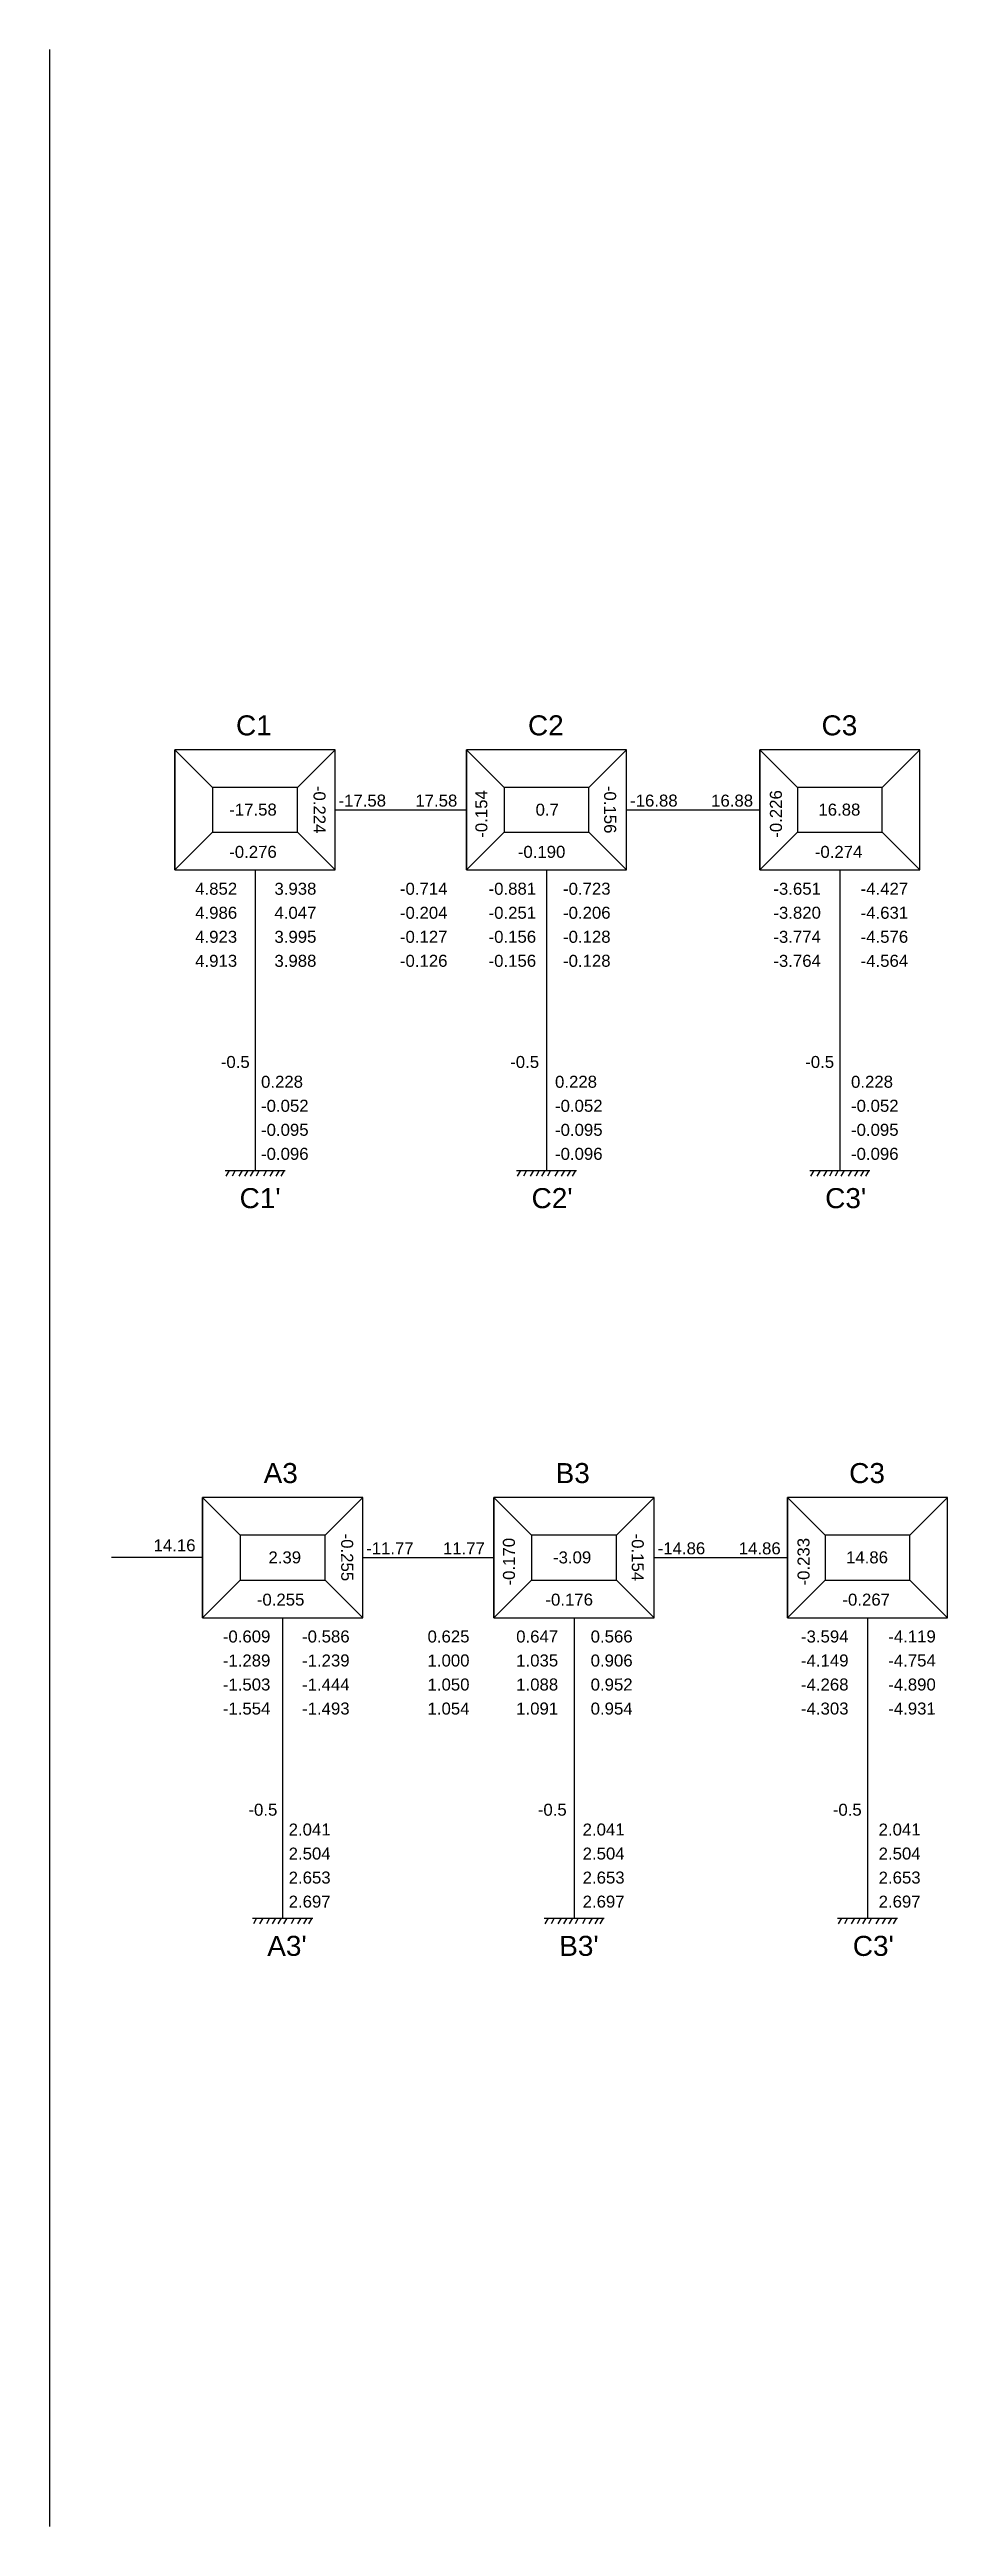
# Model space of a CAD drawing. Header units: millimetres. Extents: x 0 to 1679650, y -107560 to 692040.
# Drawn here: x 157980 to 202850, y 1980 to 125670 of the extents above; entities that cross this region are included whole.
import ezdxf

# ---------------------------------------------------------------- set-up
doc = ezdxf.new("R2010")
doc.units = ezdxf.units.MM
doc.styles.get("Standard").update_dxf_attribs({"font": 'arial.ttf'})

msp = doc.modelspace()

# ---------------------------------------------------------------- texts
for s, height, rotation, p in [('C1', 1000, 0.175557, (167300, 91420)), ('C2', 1000, 0.175557, (181890, 91420)), ('C3', 1000, 0.175557, (196560, 91420)), ('-17.58', 600, 0.175557, (166960, 87410)), ('-0.224', 600, 270.175557, (171170, 88900)), ('-17.58', 600, 0.175557, (172420, 87860)), ('17.58', 600, 0.175557, (176260, 87860)), ('-0.154', 600, 90.175557, (179860, 86310)), ('0.7', 600, 0.175557, (182270, 87410)), ('-0.156', 600, 270.175557, (185690, 88900)), ('-16.88', 600, 0.175557, (186990, 87860)), ('16.88', 600, 0.175557, (191040, 87860)), ('-0.226', 600, 90.175557, (194580, 86310)), ('16.88', 600, 0.175557, (196400, 87410)), ('-0.276', 600, 0.175557, (166960, 85300)), ('-0.190', 600, 0.175557, (181380, 85300)), ('-0.274', 600, 0.175557, (196220, 85300)), ('4.852', 600, 0.175557, (165260, 83460)), ('4.986', 600, 0.175557, (165260, 82260)), ('3.938', 600, 0.175557, (169220, 83460)), ('-0.714', 600, 0.175557, (175490, 83460)), ('-0.204', 600, 0.175557, (175490, 82260)), ('-0.881', 600, 0.175557, (179920, 83460)), ('-0.251', 600, 0.175557, (179920, 82260)), ('-0.723', 600, 0.175557, (183640, 83460)), ('-0.206', 600, 0.175557, (183640, 82260)), ('-3.651', 600, 0.175557, (194150, 83460)), ('-3.820', 600, 0.175557, (194150, 82260)), ('-4.427', 600, 0.175557, (198510, 83460)), ('-4.631', 600, 0.175557, (198510, 82260)), ('4.923', 600, 0.175557, (165260, 81060)), ('4.047', 600, 0.175557, (169220, 82260)), ('3.995', 600, 0.175557, (169220, 81060)), ('-0.127', 600, 0.175557, (175490, 81060)), ('-0.156', 600, 0.175557, (179920, 81060)), ('-0.128', 600, 0.175557, (183640, 81060)), ('-3.774', 600, 0.175557, (194150, 81060)), ('-4.576', 600, 0.175557, (198510, 81060)), ('4.913', 600, 0.175557, (165260, 79860)), ('3.988', 600, 0.175557, (169220, 79860)), ('-0.126', 600, 0.175557, (175490, 79860)), ('-0.156', 600, 0.175557, (179920, 79860)), ('-0.128', 600, 0.175557, (183640, 79860)), ('-3.764', 600, 0.175557, (194150, 79860)), ('-4.564', 600, 0.175557, (198510, 79860)), ('-0.5', 600, 0.175557, (166540, 74810)), ('0.228', 600, 0.175557, (168550, 73820)), ('-0.5', 600, 0.175557, (181000, 74810)), ('0.228', 600, 0.175557, (183240, 73820)), ('-0.5', 600, 0.175557, (195740, 74810)), ('0.228', 600, 0.175557, (198030, 73820)), ('-0.052', 600, 0.175557, (168550, 72620)), ('-0.052', 600, 0.175557, (183240, 72620)), ('-0.052', 600, 0.175557, (198030, 72620)), ('-0.095', 600, 0.175557, (168550, 71420)), ('-0.095', 600, 0.175557, (183240, 71420)), ('-0.095', 600, 0.175557, (198030, 71420)), ('-0.096', 600, 0.175557, (168550, 70220)), ('-0.096', 600, 0.175557, (183240, 70220)), ('-0.096', 600, 0.175557, (198030, 70220)), ("C1'", 1000, 0.175557, (167480, 67810)), ("C2'", 1000, 0.175557, (182070, 67810)), ("C3'", 1000, 0.175557, (196740, 67810)), ('A3', 1000, 0.175557, (168680, 54080)), ('B3', 1000, 0.175557, (183270, 54080)), ('C3', 1000, 0.175557, (197940, 54080)), ('14.16', 600, 0.175557, (163180, 50670)), ('-0.255', 600, 270.175557, (172550, 51560)), ('-11.77', 600, 0.175557, (173800, 50520)), ('11.77', 600, 0.175557, (177640, 50520)), ('-0.170', 600, 90.175557, (181240, 48970)), ('-0.154', 600, 270.175557, (187070, 51560)), ('-14.86', 600, 0.175557, (188370, 50520)), ('14.86', 600, 0.175557, (192420, 50520)), ('-0.233', 600, 90.175557, (195960, 48970)), ('2.39', 600, 0.175557, (168920, 50070)), ('-3.09', 600, 0.175557, (183140, 50070)), ('14.86', 600, 0.175557, (197780, 50070)), ('-0.255', 600, 0.175557, (168340, 47960)), ('-0.176', 600, 0.175557, (182760, 47960)), ('-0.267', 600, 0.175557, (197600, 47960)), ('-0.609', 600, 0.175557, (166640, 46120)), ('-0.586', 600, 0.175557, (170600, 46120)), ('0.625', 600, 0.175557, (176870, 46120)), ('0.647', 600, 0.175557, (181300, 46120)), ('0.566', 600, 0.175557, (185020, 46120)), ('-3.594', 600, 0.175557, (195530, 46120)), ('-4.119', 600, 0.175557, (199890, 46120)), ('-1.289', 600, 0.175557, (166640, 44920)), ('-1.239', 600, 0.175557, (170600, 44920)), ('1.000', 600, 0.175557, (176870, 44920)), ('1.035', 600, 0.175557, (181300, 44920)), ('0.906', 600, 0.175557, (185020, 44920)), ('-4.149', 600, 0.175557, (195530, 44920)), ('-4.754', 600, 0.175557, (199890, 44920)), ('-1.503', 600, 0.175557, (166640, 43720)), ('-1.444', 600, 0.175557, (170600, 43720)), ('1.050', 600, 0.175557, (176870, 43720)), ('1.088', 600, 0.175557, (181300, 43720)), ('0.952', 600, 0.175557, (185020, 43720)), ('-4.268', 600, 0.175557, (195530, 43720)), ('-4.890', 600, 0.175557, (199890, 43720)), ('-1.554', 600, 0.175557, (166640, 42520)), ('-1.493', 600, 0.175557, (170600, 42520)), ('1.054', 600, 0.175557, (176870, 42520)), ('1.091', 600, 0.175557, (181300, 42520)), ('0.954', 600, 0.175557, (185020, 42520)), ('-4.303', 600, 0.175557, (195530, 42520)), ('-4.931', 600, 0.175557, (199890, 42520)), ('-0.5', 600, 0.175557, (167920, 37470)), ('-0.5', 600, 0.175557, (182380, 37470)), ('-0.5', 600, 0.175557, (197120, 37470)), ('2.041', 600, 0.175557, (169930, 36480)), ('2.504', 600, 0.175557, (169930, 35280)), ('2.041', 600, 0.175557, (184620, 36480)), ('2.504', 600, 0.175557, (184620, 35280)), ('2.041', 600, 0.175557, (199410, 36480)), ('2.504', 600, 0.175557, (199410, 35280)), ('2.653', 600, 0.175557, (169930, 34080)), ('2.653', 600, 0.175557, (184620, 34080)), ('2.653', 600, 0.175557, (199410, 34080)), ('2.697', 600, 0.175557, (169930, 32880)), ('2.697', 600, 0.175557, (184620, 32880)), ('2.697', 600, 0.175557, (199410, 32880)), ("A3'", 1000, 0.175557, (168860, 30470)), ("B3'", 1000, 0.175557, (183450, 30470)), ("C3'", 1000, 0.175557, (198120, 30470))]:
    msp.add_text(s, height=height, rotation=rotation).set_placement(p)

# ---------------------------------------------------------------- linework, layer by layer
for p, q in [((157980, 125670), (157980, 1980)), ((164250, 84700), (164250, 90700)), ((166130, 88820), (164250, 90700)), ((170370, 88820), (172250, 90700)), ((178810, 84700), (178810, 90700)), ((180690, 88820), (178810, 90700)), ((184930, 88820), (186810, 90700)), ((193470, 84700), (193470, 90700)), ((195350, 88820), (193470, 90700)), ((199590, 88820), (201470, 90700)), ((172250, 87700), (178810, 87700)), ((186810, 87700), (193470, 87700)), ((166130, 86580), (164250, 84700)), ((170370, 86580), (172250, 84700)), ((180690, 86580), (178810, 84700)), ((184930, 86580), (186810, 84700)), ((195350, 86580), (193470, 84700)), ((199590, 86580), (201470, 84700)), ((168250, 84700), (168250, 69700)), ((182810, 84700), (182810, 69700)), ((197470, 84700), (197470, 69700)), ((166750, 69700), (169750, 69700)), ((166950, 69700), (166790, 69410)), ((167260, 69700), (167100, 69410)), ((167600, 69700), (167440, 69410)), ((167890, 69700), (167730, 69410)), ((168170, 69700), (168010, 69410)), ((168460, 69700), (168300, 69410)), ((168830, 69700), (168670, 69410)), ((169150, 69700), (168990, 69410)), ((169450, 69700), (169290, 69410)), ((169700, 69700), (169540, 69410)), ((181310, 69700), (184310, 69700)), ((181510, 69700), (181350, 69410)), ((181820, 69700), (181660, 69410)), ((182160, 69700), (182000, 69410)), ((182450, 69700), (182290, 69410)), ((182730, 69700), (182570, 69410)), ((183020, 69700), (182860, 69410)), ((183390, 69700), (183230, 69410)), ((183710, 69700), (183550, 69410)), ((184010, 69700), (183850, 69410)), ((184260, 69700), (184100, 69410)), ((195970, 69700), (198970, 69700)), ((196170, 69700), (196010, 69410)), ((196480, 69700), (196320, 69410)), ((196820, 69700), (196660, 69410)), ((197110, 69700), (196950, 69410)), ((197390, 69700), (197230, 69410)), ((197680, 69700), (197520, 69410)), ((198050, 69700), (197890, 69410)), ((198370, 69700), (198210, 69410)), ((198670, 69700), (198510, 69410)), ((198920, 69700), (198760, 69410)), ((165630, 47360), (165630, 53360)), ((167510, 51480), (165630, 53360)), ((171750, 51480), (173630, 53360)), ((180190, 47360), (180190, 53360)), ((182070, 51480), (180190, 53360)), ((186310, 51480), (188190, 53360)), ((194850, 47360), (194850, 53360)), ((196730, 51480), (194850, 53360)), ((200970, 51480), (202850, 53360)), ((165630, 50360), (161070, 50360)), ((173630, 50360), (180190, 50360)), ((188190, 50360), (194850, 50360)), ((167510, 49240), (165630, 47360)), ((171750, 49240), (173630, 47360)), ((182070, 49240), (180190, 47360)), ((186310, 49240), (188190, 47360)), ((196730, 49240), (194850, 47360)), ((200970, 49240), (202850, 47360)), ((169630, 47360), (169630, 32360)), ((184190, 47360), (184190, 32360)), ((198850, 47360), (198850, 32360)), ((168130, 32360), (171130, 32360)), ((168330, 32360), (168170, 32070)), ((168640, 32360), (168480, 32070)), ((168980, 32360), (168820, 32070)), ((169270, 32360), (169110, 32070)), ((169550, 32360), (169390, 32070)), ((169840, 32360), (169680, 32070)), ((170210, 32360), (170050, 32070)), ((170530, 32360), (170370, 32070)), ((170830, 32360), (170670, 32070)), ((171080, 32360), (170920, 32070)), ((182690, 32360), (185690, 32360)), ((182890, 32360), (182730, 32070)), ((183200, 32360), (183040, 32070)), ((183540, 32360), (183380, 32070)), ((183830, 32360), (183670, 32070)), ((184110, 32360), (183950, 32070)), ((184400, 32360), (184240, 32070)), ((184770, 32360), (184610, 32070)), ((185090, 32360), (184930, 32070)), ((185390, 32360), (185230, 32070)), ((185640, 32360), (185480, 32070)), ((197350, 32360), (200350, 32360)), ((197550, 32360), (197390, 32070)), ((197860, 32360), (197700, 32070)), ((198200, 32360), (198040, 32070)), ((198490, 32360), (198330, 32070)), ((198770, 32360), (198610, 32070)), ((199060, 32360), (198900, 32070)), ((199430, 32360), (199270, 32070)), ((199750, 32360), (199590, 32070)), ((200050, 32360), (199890, 32070)), ((200300, 32360), (200140, 32070))]:
    msp.add_line(p, q)
for points in [[(172250, 90700), (164250, 90700), (164250, 84700), (172250, 84700)], [(186810, 90700), (178810, 90700), (178810, 84700), (186810, 84700)], [(201470, 90700), (193470, 90700), (193470, 84700), (201470, 84700)], [(170370, 88820), (166130, 88820), (166130, 86580), (170370, 86580)], [(184930, 88820), (180690, 88820), (180690, 86580), (184930, 86580)], [(199590, 88820), (195350, 88820), (195350, 86580), (199590, 86580)], [(173630, 53360), (165630, 53360), (165630, 47360), (173630, 47360)], [(188190, 53360), (180190, 53360), (180190, 47360), (188190, 47360)], [(202850, 53360), (194850, 53360), (194850, 47360), (202850, 47360)], [(171750, 51480), (167510, 51480), (167510, 49240), (171750, 49240)], [(186310, 51480), (182070, 51480), (182070, 49240), (186310, 49240)], [(200970, 51480), (196730, 51480), (196730, 49240), (200970, 49240)]]:
    msp.add_lwpolyline(points, close=True)

msp.set_redraw_order([(e.dxf.handle, doc.entitydb.next_handle()) for e in msp.query("TEXT MTEXT ATTDEF DIMENSION ARC_DIMENSION")])  # texts and dimensions are drawn at this point

doc.saveas('drawing.dxf')
